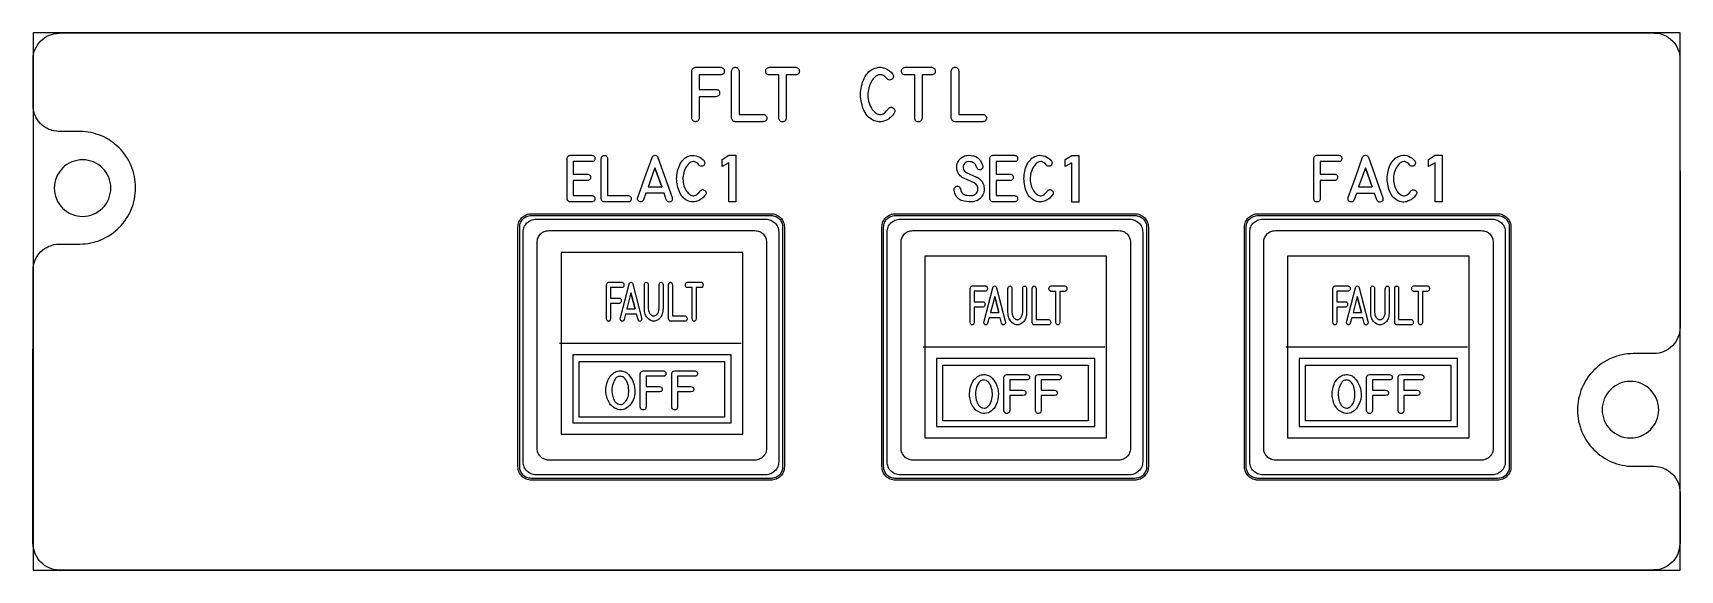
# Model space of a CAD drawing. Extents: x 112 to 257, y 413 to 460.
import ezdxf

# ---------------------------------------------------------------- set-up
doc = ezdxf.new("R2010")
doc.units = 0
for name, color, linetype in [('_BACKPANEL', 5, 'CONTINUOUS'), ('_ENGRAVING', 105, 'CONTINUOUS'), ('_LABELS', 30, 'CONTINUOUS'), ('_TOPLAYER', 1, 'CONTINUOUS')]:
    doc.layers.add(name, color=color, linetype=linetype)

msp = doc.modelspace()

# ---------------------------------------------------------------- linework, layer by layer
at = {"layer": '_BACKPANEL'}
for points in [[(112.26, 460.46), (112.26, 455.73), (112.26, 446.27), (112.26, 427.36), (112.26, 422.63), (112.26, 413.17), (257.26, 413.17), (257.26, 422.63), (257.26, 427.36), (257.26, 446.27), (257.26, 455.73), (257.26, 460.46)], [(156.13, 444.39), (177.23, 444.39), (177.33, 444.39), (177.43, 444.37), (177.53, 444.34), (177.63, 444.31), (177.72, 444.27), (177.8, 444.22), (177.88, 444.16), (177.95, 444.09), (178.02, 444.02), (178.08, 443.94), (178.13, 443.85), (178.17, 443.76), (178.21, 443.67), (178.23, 443.57), (178.25, 443.47), (178.25, 443.36), (178.25, 422.27), (178.25, 422.16), (178.23, 422.06), (178.21, 421.96), (178.17, 421.87), (178.13, 421.78), (178.08, 421.69), (178.02, 421.61), (177.95, 421.54), (177.88, 421.47), (177.8, 421.42), (177.72, 421.36), (177.63, 421.32), (177.53, 421.29), (177.43, 421.26), (177.33, 421.25), (177.23, 421.24), (156.13, 421.24), (156.03, 421.25), (155.92, 421.26), (155.82, 421.29), (155.73, 421.32), (155.64, 421.36), (155.56, 421.42), (155.48, 421.47), (155.4, 421.54), (155.34, 421.61), (155.28, 421.69), (155.23, 421.78), (155.18, 421.87), (155.15, 421.96), (155.12, 422.06), (155.11, 422.16), (155.1, 422.27), (155.1, 443.36), (155.11, 443.47), (155.12, 443.57), (155.15, 443.67), (155.18, 443.76), (155.23, 443.85), (155.28, 443.94), (155.34, 444.02), (155.4, 444.09), (155.48, 444.16), (155.56, 444.22), (155.64, 444.27), (155.73, 444.31), (155.82, 444.34), (155.92, 444.37), (156.03, 444.39)], [(188.17, 444.39), (209.27, 444.39), (209.37, 444.38), (209.47, 444.37), (209.57, 444.34), (209.67, 444.31), (209.76, 444.27), (209.84, 444.22), (209.92, 444.16), (209.99, 444.09), (210.06, 444.02), (210.12, 443.94), (210.17, 443.85), (210.21, 443.76), (210.25, 443.67), (210.27, 443.57), (210.29, 443.47), (210.29, 443.36), (210.29, 422.27), (210.29, 422.16), (210.27, 422.06), (210.25, 421.96), (210.21, 421.87), (210.17, 421.78), (210.12, 421.69), (210.06, 421.61), (209.99, 421.54), (209.92, 421.47), (209.84, 421.42), (209.76, 421.36), (209.67, 421.32), (209.57, 421.29), (209.47, 421.26), (209.37, 421.25), (209.27, 421.24), (188.17, 421.24), (188.07, 421.25), (187.96, 421.26), (187.86, 421.29), (187.77, 421.32), (187.68, 421.36), (187.6, 421.42), (187.52, 421.47), (187.44, 421.54), (187.38, 421.61), (187.32, 421.69), (187.27, 421.78), (187.22, 421.87), (187.19, 421.96), (187.16, 422.06), (187.15, 422.16), (187.14, 422.27), (187.14, 443.36), (187.15, 443.47), (187.16, 443.57), (187.19, 443.67), (187.22, 443.76), (187.27, 443.85), (187.32, 443.94), (187.38, 444.02), (187.44, 444.09), (187.52, 444.16), (187.6, 444.22), (187.68, 444.27), (187.77, 444.31), (187.86, 444.34), (187.96, 444.37), (188.07, 444.38)], [(220.1, 444.39), (241.19, 444.39), (241.3, 444.39), (241.4, 444.37), (241.5, 444.34), (241.59, 444.31), (241.68, 444.27), (241.77, 444.22), (241.85, 444.16), (241.92, 444.09), (241.99, 444.02), (242.04, 443.94), (242.1, 443.85), (242.14, 443.76), (242.17, 443.67), (242.2, 443.57), (242.21, 443.47), (242.22, 443.36), (242.22, 422.27), (242.21, 422.16), (242.2, 422.06), (242.17, 421.96), (242.14, 421.87), (242.1, 421.78), (242.04, 421.69), (241.99, 421.61), (241.92, 421.54), (241.85, 421.47), (241.77, 421.42), (241.68, 421.36), (241.59, 421.32), (241.5, 421.29), (241.4, 421.26), (241.3, 421.25), (241.19, 421.24), (220.1, 421.24), (219.99, 421.25), (219.89, 421.26), (219.79, 421.29), (219.7, 421.32), (219.61, 421.36), (219.52, 421.42), (219.44, 421.47), (219.37, 421.54), (219.3, 421.61), (219.24, 421.69), (219.19, 421.78), (219.15, 421.87), (219.12, 421.96), (219.09, 422.06), (219.07, 422.16), (219.07, 422.27), (219.07, 443.36), (219.07, 443.47), (219.09, 443.57), (219.12, 443.67), (219.15, 443.76), (219.19, 443.85), (219.24, 443.94), (219.3, 444.02), (219.37, 444.09), (219.44, 444.16), (219.52, 444.22), (219.61, 444.27), (219.7, 444.31), (219.79, 444.34), (219.89, 444.37), (219.99, 444.39)]]:
    msp.add_lwpolyline(points, close=True, dxfattribs=at)
for points in [[(116.62, 444.31, 0.414214), (119.11, 446.8, 0.414214), (116.62, 449.29, 0.414214), (114.13, 446.8, 0.414214)], [(252.89, 424.8, 0.414214), (255.38, 427.29, 0.414214), (252.89, 429.78, 0.414214), (250.4, 427.29, 0.414214)]]:
    msp.add_lwpolyline(points, format="xyb", close=True, dxfattribs=at)
at = {"layer": '_ENGRAVING'}
for points in [[(170.25, 452.97), (170.25, 457.1), (170.26, 457.17), (170.29, 457.24), (170.32, 457.29), (170.35, 457.34), (170.4, 457.37), (170.45, 457.4), (170.51, 457.42), (170.58, 457.43), (172.8, 457.43), (172.87, 457.42), (172.94, 457.4), (172.99, 457.37), (173.04, 457.34), (173.07, 457.29), (173.1, 457.23), (173.11, 457.17), (173.12, 457.1), (173.11, 457.03), (173.1, 456.96), (173.07, 456.91), (173.04, 456.87), (172.99, 456.83), (172.94, 456.8), (172.87, 456.78), (172.79, 456.77), (170.9, 456.77), (170.9, 455.49), (172.38, 455.49), (172.45, 455.48), (172.52, 455.46), (172.57, 455.44), (172.62, 455.4), (172.65, 455.36), (172.68, 455.31), (172.69, 455.25), (172.7, 455.18), (172.69, 455.11), (172.68, 455.05), (172.66, 454.99), (172.62, 454.95), (172.57, 454.91), (172.52, 454.88), (172.45, 454.85), (172.38, 454.84), (170.9, 454.84), (170.9, 452.97), (170.89, 452.89), (170.87, 452.83), (170.84, 452.77), (170.81, 452.73), (170.76, 452.69), (170.71, 452.67), (170.65, 452.65), (170.58, 452.64), (170.52, 452.65), (170.46, 452.66), (170.4, 452.69), (170.36, 452.72), (170.32, 452.77), (170.29, 452.83), (170.27, 452.89)], [(174.09, 452.64), (174.02, 452.65), (173.96, 452.66), (173.91, 452.69), (173.86, 452.73), (173.83, 452.77), (173.8, 452.83), (173.78, 452.89), (173.76, 452.96), (173.76, 457.1), (173.78, 457.18), (173.8, 457.25), (173.83, 457.3), (173.87, 457.35), (173.91, 457.39), (173.97, 457.41), (174.03, 457.43), (174.1, 457.43), (174.16, 457.42), (174.22, 457.41), (174.28, 457.38), (174.32, 457.34), (174.35, 457.3), (174.38, 457.24), (174.4, 457.17), (174.41, 457.1), (174.41, 453.29), (176.53, 453.29), (176.61, 453.28), (176.67, 453.26), (176.73, 453.23), (176.77, 453.19), (176.81, 453.14), (176.83, 453.09), (176.85, 453.03), (176.85, 452.96), (176.85, 452.89), (176.83, 452.82), (176.8, 452.77), (176.77, 452.73), (176.72, 452.69), (176.67, 452.66), (176.6, 452.65), (176.53, 452.64)], [(177.92, 452.97), (177.92, 456.77), (177.08, 456.77), (177, 456.78), (176.94, 456.8), (176.88, 456.83), (176.84, 456.87), (176.8, 456.91), (176.78, 456.97), (176.76, 457.03), (176.76, 457.1), (176.76, 457.17), (176.78, 457.23), (176.8, 457.29), (176.84, 457.33), (176.88, 457.37), (176.94, 457.4), (177, 457.42), (177.08, 457.43), (179.41, 457.43), (179.48, 457.42), (179.55, 457.4), (179.6, 457.37), (179.65, 457.34), (179.68, 457.29), (179.71, 457.23), (179.72, 457.17), (179.73, 457.1), (179.72, 457.03), (179.71, 456.96), (179.68, 456.91), (179.65, 456.86), (179.6, 456.83), (179.55, 456.8), (179.48, 456.78), (179.41, 456.77), (178.57, 456.77), (178.57, 452.97), (178.55, 452.89), (178.53, 452.82), (178.5, 452.76), (178.46, 452.72), (178.41, 452.68), (178.36, 452.66), (178.3, 452.64), (178.23, 452.64), (178.16, 452.64), (178.1, 452.66), (178.05, 452.69), (178.01, 452.72), (177.97, 452.77), (177.95, 452.82), (177.93, 452.89)], [(188.07, 453.39), (188.05, 453.36), (188.04, 453.34), (188.03, 453.33), (187.95, 453.22), (187.86, 453.13), (187.77, 453.04), (187.67, 452.96), (187.56, 452.88), (187.45, 452.82), (187.33, 452.76), (187.21, 452.71), (187.08, 452.67), (186.95, 452.64), (186.83, 452.63), (186.7, 452.63), (186.57, 452.65), (186.45, 452.68), (186.32, 452.72), (186.2, 452.78), (186.06, 452.86), (185.93, 452.95), (185.81, 453.05), (185.7, 453.17), (185.6, 453.3), (185.51, 453.44), (185.43, 453.6), (185.35, 453.77), (185.29, 453.94), (185.24, 454.12), (185.19, 454.3), (185.16, 454.48), (185.14, 454.66), (185.12, 454.85), (185.12, 455.04), (185.12, 455.22), (185.14, 455.41), (185.16, 455.59), (185.19, 455.77), (185.24, 455.95), (185.29, 456.12), (185.36, 456.29), (185.43, 456.45), (185.51, 456.61), (185.61, 456.76), (185.71, 456.9), (185.82, 457.02), (185.94, 457.12), (186.08, 457.21), (186.22, 457.29), (186.37, 457.35), (186.54, 457.4), (186.63, 457.42), (186.73, 457.43), (186.82, 457.43), (186.92, 457.43), (187.02, 457.41), (187.11, 457.39), (187.21, 457.36), (187.3, 457.32), (187.49, 457.23), (187.65, 457.12), (187.8, 457), (187.93, 456.86), (187.95, 456.84), (187.99, 456.77), (188.01, 456.69), (188.01, 456.61), (187.99, 456.53), (187.95, 456.46), (187.9, 456.39), (187.84, 456.35), (187.76, 456.32), (187.67, 456.31), (187.59, 456.33), (187.51, 456.36), (187.44, 456.43), (187.36, 456.51), (187.28, 456.59), (187.21, 456.65), (187.13, 456.7), (187.06, 456.74), (186.99, 456.76), (186.91, 456.78), (186.84, 456.78), (186.7, 456.76), (186.57, 456.71), (186.45, 456.64), (186.33, 456.54), (186.23, 456.42), (186.13, 456.29), (186.04, 456.13), (185.96, 455.97), (185.89, 455.79), (185.84, 455.63), (185.8, 455.46), (185.77, 455.31), (185.76, 455.14), (185.76, 454.97), (185.76, 454.79), (185.78, 454.62), (185.81, 454.45), (185.86, 454.29), (185.92, 454.13), (185.99, 453.97), (186.06, 453.84), (186.14, 453.73), (186.22, 453.63), (186.3, 453.54), (186.39, 453.46), (186.48, 453.4), (186.58, 453.34), (186.69, 453.3), (186.79, 453.28), (186.89, 453.28), (187, 453.3), (187.1, 453.34), (187.2, 453.4), (187.3, 453.48), (187.4, 453.59), (187.5, 453.71), (187.55, 453.77), (187.6, 453.83), (187.66, 453.87), (187.71, 453.89), (187.77, 453.91), (187.83, 453.91), (187.89, 453.89), (187.94, 453.86), (188, 453.82), (188.06, 453.77), (188.1, 453.72), (188.13, 453.67), (188.14, 453.62), (188.14, 453.56), (188.13, 453.51), (188.11, 453.45)], [(189.88, 452.97), (189.88, 456.77), (189.04, 456.77), (188.96, 456.78), (188.9, 456.8), (188.84, 456.83), (188.8, 456.87), (188.76, 456.91), (188.74, 456.97), (188.72, 457.03), (188.72, 457.1), (188.72, 457.17), (188.74, 457.23), (188.76, 457.29), (188.8, 457.33), (188.84, 457.37), (188.9, 457.4), (188.96, 457.42), (189.04, 457.43), (191.37, 457.43), (191.44, 457.42), (191.51, 457.4), (191.56, 457.37), (191.61, 457.34), (191.64, 457.29), (191.66, 457.23), (191.68, 457.17), (191.69, 457.1), (191.68, 457.03), (191.67, 456.96), (191.64, 456.91), (191.61, 456.86), (191.56, 456.83), (191.51, 456.8), (191.44, 456.78), (191.37, 456.77), (190.53, 456.77), (190.53, 452.97), (190.51, 452.89), (190.49, 452.82), (190.45, 452.76), (190.42, 452.72), (190.37, 452.68), (190.32, 452.66), (190.26, 452.64), (190.19, 452.64), (190.12, 452.64), (190.06, 452.66), (190.01, 452.69), (189.97, 452.72), (189.93, 452.77), (189.91, 452.82), (189.89, 452.89)], [(193.43, 452.64), (193.36, 452.65), (193.3, 452.66), (193.25, 452.69), (193.21, 452.73), (193.17, 452.77), (193.14, 452.83), (193.12, 452.89), (193.1, 452.96), (193.1, 457.1), (193.12, 457.18), (193.14, 457.25), (193.17, 457.3), (193.21, 457.35), (193.26, 457.39), (193.31, 457.41), (193.37, 457.43), (193.44, 457.43), (193.5, 457.42), (193.56, 457.41), (193.62, 457.38), (193.66, 457.34), (193.69, 457.3), (193.72, 457.24), (193.74, 457.17), (193.75, 457.1), (193.75, 453.29), (195.87, 453.29), (195.95, 453.28), (196.01, 453.26), (196.07, 453.23), (196.11, 453.19), (196.15, 453.14), (196.17, 453.09), (196.19, 453.03), (196.19, 452.96), (196.19, 452.89), (196.17, 452.82), (196.14, 452.77), (196.11, 452.73), (196.06, 452.69), (196.01, 452.66), (195.94, 452.65), (195.87, 452.64)], [(161.45, 449.13), (159.82, 449.13), (159.82, 448.03), (161.06, 448.03), (161.13, 448.02), (161.19, 448), (161.23, 447.97), (161.27, 447.94), (161.3, 447.9), (161.33, 447.85), (161.34, 447.8), (161.34, 447.75), (161.34, 447.69), (161.33, 447.64), (161.3, 447.59), (161.27, 447.55), (161.23, 447.52), (161.19, 447.49), (161.13, 447.47), (161.06, 447.46), (159.82, 447.46), (159.82, 446.15), (161.45, 446.15), (161.52, 446.13), (161.57, 446.11), (161.62, 446.09), (161.66, 446.05), (161.69, 446.02), (161.71, 445.97), (161.73, 445.92), (161.73, 445.86), (161.73, 445.81), (161.71, 445.76), (161.69, 445.71), (161.66, 445.67), (161.62, 445.64), (161.57, 445.61), (161.52, 445.6), (161.45, 445.58), (159.55, 445.58), (159.49, 445.59), (159.44, 445.61), (159.39, 445.64), (159.36, 445.67), (159.32, 445.71), (159.3, 445.75), (159.28, 445.81), (159.27, 445.87), (159.27, 449.4), (159.28, 449.47), (159.3, 449.52), (159.33, 449.57), (159.36, 449.61), (159.4, 449.64), (159.44, 449.66), (159.49, 449.68), (159.55, 449.69), (161.45, 449.69), (161.52, 449.68), (161.57, 449.66), (161.62, 449.64), (161.66, 449.6), (161.69, 449.57), (161.71, 449.52), (161.72, 449.47), (161.73, 449.4), (161.72, 449.34), (161.71, 449.29), (161.69, 449.24), (161.66, 449.2), (161.62, 449.17), (161.57, 449.15), (161.52, 449.13)], [(162.56, 445.58), (162.5, 445.59), (162.45, 445.6), (162.4, 445.63), (162.36, 445.66), (162.33, 445.7), (162.31, 445.74), (162.29, 445.8), (162.28, 445.86), (162.28, 449.4), (162.29, 449.47), (162.31, 449.53), (162.34, 449.58), (162.37, 449.62), (162.41, 449.65), (162.45, 449.67), (162.5, 449.68), (162.56, 449.68), (162.62, 449.68), (162.67, 449.66), (162.72, 449.64), (162.75, 449.61), (162.78, 449.57), (162.81, 449.52), (162.82, 449.47), (162.83, 449.4), (162.83, 446.14), (164.65, 446.14), (164.71, 446.13), (164.77, 446.11), (164.82, 446.09), (164.85, 446.05), (164.88, 446.01), (164.91, 445.97), (164.92, 445.91), (164.92, 445.85), (164.92, 445.79), (164.9, 445.74), (164.88, 445.7), (164.85, 445.66), (164.81, 445.63), (164.76, 445.6), (164.71, 445.59), (164.64, 445.58)], [(165.49, 445.97), (166.12, 447.74), (166.76, 449.5), (166.8, 449.58), (166.85, 449.64), (166.93, 449.67), (167.01, 449.69), (167.1, 449.67), (167.18, 449.64), (167.23, 449.58), (167.27, 449.5), (168.53, 445.96), (168.54, 445.89), (168.55, 445.83), (168.54, 445.78), (168.52, 445.73), (168.5, 445.68), (168.46, 445.65), (168.42, 445.62), (168.37, 445.59), (168.31, 445.58), (168.26, 445.57), (168.21, 445.58), (168.16, 445.6), (168.12, 445.62), (168.08, 445.66), (168.05, 445.71), (168.01, 445.76), (167.81, 446.34), (166.21, 446.34), (166.01, 445.78), (165.98, 445.72), (165.94, 445.67), (165.9, 445.64), (165.86, 445.61), (165.81, 445.59), (165.76, 445.59), (165.71, 445.59), (165.65, 445.61), (165.6, 445.64), (165.56, 445.67), (165.52, 445.7), (165.5, 445.74), (165.48, 445.79), (165.48, 445.85), (165.48, 445.9)], [(171.45, 446.22), (171.44, 446.2), (171.43, 446.18), (171.42, 446.17), (171.35, 446.08), (171.27, 446), (171.19, 445.92), (171.11, 445.85), (171.02, 445.79), (170.92, 445.74), (170.82, 445.69), (170.71, 445.64), (170.6, 445.61), (170.49, 445.59), (170.39, 445.58), (170.28, 445.58), (170.17, 445.59), (170.06, 445.62), (169.96, 445.65), (169.85, 445.7), (169.73, 445.77), (169.62, 445.85), (169.52, 445.94), (169.42, 446.04), (169.34, 446.15), (169.26, 446.27), (169.19, 446.41), (169.13, 446.55), (169.07, 446.7), (169.03, 446.85), (168.99, 447.01), (168.96, 447.16), (168.94, 447.32), (168.93, 447.48), (168.92, 447.63), (168.93, 447.8), (168.94, 447.96), (168.96, 448.11), (168.99, 448.27), (169.03, 448.42), (169.07, 448.56), (169.13, 448.71), (169.19, 448.85), (169.26, 448.98), (169.34, 449.11), (169.43, 449.23), (169.53, 449.33), (169.63, 449.42), (169.74, 449.5), (169.87, 449.57), (170, 449.62), (170.14, 449.66), (170.3, 449.68), (170.47, 449.68), (170.63, 449.65), (170.8, 449.59), (170.95, 449.52), (171.09, 449.42), (171.22, 449.31), (171.33, 449.19), (171.34, 449.18), (171.38, 449.12), (171.4, 449.05), (171.4, 448.99), (171.38, 448.92), (171.35, 448.85), (171.31, 448.8), (171.25, 448.76), (171.19, 448.74), (171.11, 448.73), (171.04, 448.74), (170.97, 448.77), (170.91, 448.83), (170.78, 448.96), (170.71, 449.02), (170.65, 449.06), (170.59, 449.09), (170.52, 449.11), (170.46, 449.13), (170.4, 449.13), (170.28, 449.11), (170.17, 449.07), (170.06, 449.01), (169.96, 448.92), (169.87, 448.82), (169.79, 448.7), (169.71, 448.57), (169.64, 448.43), (169.59, 448.28), (169.54, 448.14), (169.51, 448), (169.49, 447.87), (169.47, 447.72), (169.47, 447.58), (169.48, 447.43), (169.49, 447.28), (169.52, 447.13), (169.56, 446.99), (169.61, 446.86), (169.67, 446.72), (169.73, 446.62), (169.8, 446.52), (169.87, 446.43), (169.94, 446.35), (170.01, 446.29), (170.09, 446.23), (170.18, 446.19), (170.27, 446.15), (170.36, 446.13), (170.44, 446.13), (170.53, 446.15), (170.62, 446.18), (170.71, 446.23), (170.79, 446.31), (170.88, 446.39), (170.97, 446.5), (171, 446.55), (171.05, 446.6), (171.1, 446.63), (171.15, 446.66), (171.19, 446.67), (171.24, 446.67), (171.29, 446.66), (171.34, 446.63), (171.39, 446.6), (171.44, 446.56), (171.48, 446.51), (171.5, 446.47), (171.51, 446.42), (171.51, 446.37), (171.51, 446.33), (171.49, 446.27)], [(174.13, 445.59), (173.52, 445.59), (173.52, 449.02), (172.94, 448.69), (172.94, 449.33), (173.52, 449.69), (174.13, 449.69)], [(195.33, 447.77), (195.36, 447.75), (195.4, 447.73), (195.43, 447.72), (195.46, 447.7), (195.49, 447.68), (195.59, 447.61), (195.67, 447.54), (195.74, 447.46), (195.81, 447.37), (195.86, 447.27), (195.91, 447.18), (195.95, 447.07), (195.97, 446.96), (196, 446.77), (195.99, 446.59), (195.97, 446.45), (195.93, 446.32), (195.87, 446.2), (195.8, 446.08), (195.72, 445.97), (195.63, 445.88), (195.52, 445.79), (195.41, 445.72), (195.28, 445.67), (195.15, 445.62), (195.02, 445.6), (194.89, 445.59), (194.66, 445.6), (194.44, 445.62), (194.22, 445.66), (194.01, 445.71), (193.91, 445.74), (193.82, 445.79), (193.74, 445.85), (193.66, 445.93), (193.59, 446.01), (193.53, 446.11), (193.47, 446.22), (193.42, 446.35), (193.39, 446.48), (193.36, 446.62), (193.35, 446.69), (193.36, 446.76), (193.39, 446.82), (193.43, 446.88), (193.48, 446.92), (193.54, 446.95), (193.6, 446.97), (193.68, 446.96), (193.75, 446.94), (193.81, 446.9), (193.86, 446.84), (193.89, 446.77), (193.9, 446.75), (193.95, 446.55), (193.99, 446.47), (194.03, 446.4), (194.07, 446.34), (194.12, 446.29), (194.17, 446.25), (194.23, 446.23), (194.36, 446.19), (194.51, 446.17), (194.68, 446.15), (194.88, 446.15), (194.97, 446.16), (195.06, 446.17), (195.14, 446.2), (195.21, 446.24), (195.27, 446.3), (195.32, 446.36), (195.37, 446.43), (195.41, 446.52), (195.43, 446.6), (195.45, 446.69), (195.44, 446.77), (195.43, 446.86), (195.4, 446.95), (195.37, 447.02), (195.32, 447.09), (195.26, 447.16), (195.19, 447.21), (195.11, 447.25), (194.2, 447.66), (194.17, 447.67), (194.06, 447.74), (193.97, 447.81), (193.88, 447.88), (193.81, 447.97), (193.74, 448.05), (193.69, 448.15), (193.65, 448.25), (193.61, 448.36), (193.59, 448.48), (193.58, 448.61), (193.58, 448.73), (193.59, 448.84), (193.62, 448.96), (193.67, 449.07), (193.73, 449.18), (193.8, 449.28), (193.88, 449.37), (193.97, 449.46), (194.06, 449.53), (194.16, 449.58), (194.27, 449.63), (194.38, 449.66), (194.5, 449.68), (194.63, 449.69), (194.84, 449.68), (195.05, 449.64), (195.15, 449.62), (195.25, 449.58), (195.36, 449.51), (195.47, 449.44), (195.55, 449.35), (195.63, 449.25), (195.75, 449.04), (195.86, 448.81), (195.88, 448.75), (195.89, 448.7), (195.89, 448.66), (195.88, 448.62), (195.86, 448.57), (195.81, 448.5), (195.77, 448.46), (195.72, 448.43), (195.66, 448.41), (195.61, 448.41), (195.55, 448.42), (195.49, 448.44), (195.44, 448.47), (195.4, 448.52), (195.36, 448.58), (195.25, 448.82), (195.22, 448.87), (195.18, 448.93), (195.14, 448.97), (195.09, 449.02), (195.01, 449.06), (194.92, 449.1), (194.79, 449.12), (194.61, 449.13), (194.48, 449.11), (194.43, 449.09), (194.38, 449.07), (194.33, 449.03), (194.28, 448.99), (194.2, 448.89), (194.16, 448.82), (194.14, 448.74), (194.13, 448.65), (194.13, 448.57), (194.16, 448.46), (194.2, 448.37), (194.26, 448.29), (194.34, 448.22), (194.36, 448.21), (194.38, 448.2), (194.4, 448.19), (194.42, 448.18)], [(198.67, 449.13), (197.04, 449.13), (197.04, 448.03), (198.28, 448.03), (198.35, 448.02), (198.4, 448), (198.45, 447.97), (198.49, 447.94), (198.52, 447.9), (198.54, 447.86), (198.55, 447.8), (198.56, 447.75), (198.55, 447.69), (198.54, 447.64), (198.52, 447.59), (198.49, 447.55), (198.45, 447.52), (198.4, 447.5), (198.34, 447.48), (198.28, 447.46), (197.04, 447.46), (197.04, 446.15), (198.67, 446.15), (198.73, 446.13), (198.79, 446.11), (198.84, 446.09), (198.88, 446.05), (198.91, 446.02), (198.93, 445.97), (198.94, 445.92), (198.94, 445.86), (198.94, 445.81), (198.93, 445.76), (198.91, 445.71), (198.88, 445.67), (198.84, 445.64), (198.79, 445.62), (198.73, 445.6), (198.67, 445.58), (196.76, 445.58), (196.71, 445.59), (196.65, 445.61), (196.61, 445.64), (196.57, 445.67), (196.54, 445.71), (196.51, 445.75), (196.5, 445.81), (196.48, 445.87), (196.48, 449.41), (196.5, 449.47), (196.52, 449.52), (196.54, 449.57), (196.57, 449.61), (196.61, 449.64), (196.66, 449.66), (196.71, 449.68), (196.76, 449.69), (198.67, 449.69), (198.73, 449.68), (198.79, 449.66), (198.84, 449.64), (198.87, 449.61), (198.9, 449.57), (198.93, 449.52), (198.94, 449.47), (198.94, 449.41), (198.94, 449.34), (198.93, 449.29), (198.9, 449.24), (198.87, 449.21), (198.83, 449.18), (198.79, 449.15), (198.73, 449.14)], [(202.02, 446.22), (202.01, 446.2), (202, 446.18), (201.99, 446.17), (201.92, 446.08), (201.84, 446), (201.76, 445.92), (201.68, 445.85), (201.59, 445.79), (201.49, 445.74), (201.39, 445.69), (201.28, 445.64), (201.17, 445.61), (201.06, 445.59), (200.96, 445.58), (200.85, 445.58), (200.74, 445.59), (200.63, 445.62), (200.53, 445.65), (200.42, 445.7), (200.3, 445.77), (200.19, 445.85), (200.09, 445.94), (199.99, 446.04), (199.9, 446.15), (199.83, 446.27), (199.76, 446.41), (199.69, 446.55), (199.64, 446.7), (199.6, 446.85), (199.56, 447.01), (199.53, 447.16), (199.51, 447.32), (199.5, 447.48), (199.49, 447.64), (199.5, 447.8), (199.51, 447.96), (199.53, 448.11), (199.56, 448.27), (199.6, 448.42), (199.64, 448.56), (199.7, 448.71), (199.76, 448.85), (199.83, 448.98), (199.91, 449.11), (200, 449.23), (200.1, 449.33), (200.2, 449.42), (200.31, 449.5), (200.44, 449.57), (200.57, 449.62), (200.71, 449.66), (200.87, 449.69), (201.04, 449.68), (201.2, 449.65), (201.37, 449.6), (201.52, 449.52), (201.66, 449.42), (201.79, 449.32), (201.9, 449.19), (201.91, 449.18), (201.95, 449.12), (201.97, 449.05), (201.97, 448.99), (201.95, 448.92), (201.92, 448.85), (201.88, 448.8), (201.82, 448.76), (201.76, 448.74), (201.68, 448.73), (201.61, 448.74), (201.54, 448.77), (201.48, 448.83), (201.35, 448.97), (201.28, 449.02), (201.22, 449.06), (201.16, 449.09), (201.09, 449.12), (201.03, 449.13), (200.97, 449.13), (200.85, 449.11), (200.74, 449.07), (200.63, 449.01), (200.53, 448.93), (200.44, 448.82), (200.36, 448.71), (200.28, 448.58), (200.21, 448.43), (200.16, 448.28), (200.11, 448.14), (200.08, 448), (200.06, 447.87), (200.04, 447.72), (200.04, 447.58), (200.05, 447.43), (200.06, 447.28), (200.09, 447.14), (200.13, 446.99), (200.18, 446.86), (200.24, 446.72), (200.3, 446.62), (200.37, 446.52), (200.43, 446.43), (200.51, 446.35), (200.58, 446.29), (200.66, 446.23), (200.75, 446.19), (200.84, 446.15), (200.92, 446.13), (201.01, 446.13), (201.1, 446.15), (201.19, 446.18), (201.28, 446.24), (201.36, 446.31), (201.45, 446.4), (201.54, 446.5), (201.57, 446.55), (201.62, 446.6), (201.67, 446.64), (201.72, 446.66), (201.76, 446.67), (201.81, 446.67), (201.86, 446.66), (201.91, 446.63), (201.96, 446.6), (202.01, 446.56), (202.05, 446.51), (202.07, 446.47), (202.08, 446.42), (202.08, 446.37), (202.08, 446.33), (202.06, 446.28)], [(204.32, 445.57), (203.71, 445.57), (203.71, 449.02), (203.13, 448.69), (203.13, 449.32), (203.71, 449.68), (204.32, 449.68)], [(225.01, 445.86), (225.01, 449.4), (225.02, 449.47), (225.04, 449.52), (225.07, 449.57), (225.1, 449.61), (225.14, 449.64), (225.18, 449.66), (225.23, 449.68), (225.29, 449.69), (227.2, 449.69), (227.27, 449.68), (227.32, 449.66), (227.37, 449.64), (227.41, 449.61), (227.44, 449.57), (227.46, 449.52), (227.47, 449.47), (227.47, 449.41), (227.47, 449.34), (227.46, 449.29), (227.44, 449.24), (227.41, 449.2), (227.37, 449.17), (227.32, 449.15), (227.26, 449.13), (227.2, 449.13), (225.57, 449.13), (225.57, 448.03), (226.84, 448.03), (226.9, 448.02), (226.96, 448), (227, 447.98), (227.04, 447.95), (227.07, 447.91), (227.1, 447.87), (227.11, 447.81), (227.11, 447.76), (227.11, 447.7), (227.1, 447.64), (227.08, 447.6), (227.05, 447.56), (227.01, 447.52), (226.96, 447.5), (226.9, 447.48), (226.84, 447.46), (225.57, 447.46), (225.57, 445.86), (225.56, 445.8), (225.54, 445.74), (225.52, 445.69), (225.49, 445.65), (225.45, 445.62), (225.41, 445.6), (225.36, 445.58), (225.3, 445.58), (225.24, 445.58), (225.19, 445.6), (225.14, 445.62), (225.1, 445.65), (225.07, 445.69), (225.04, 445.74), (225.03, 445.79)], [(228.04, 445.96), (228.67, 447.73), (229.31, 449.51), (229.35, 449.59), (229.4, 449.64), (229.48, 449.68), (229.57, 449.69), (229.65, 449.68), (229.73, 449.64), (229.78, 449.59), (229.83, 449.51), (231.09, 445.95), (231.1, 445.89), (231.1, 445.82), (231.09, 445.77), (231.08, 445.72), (231.05, 445.68), (231.02, 445.64), (230.97, 445.61), (230.92, 445.59), (230.86, 445.57), (230.81, 445.57), (230.76, 445.57), (230.72, 445.59), (230.67, 445.61), (230.64, 445.65), (230.6, 445.7), (230.57, 445.76), (230.36, 446.33), (228.76, 446.33), (228.56, 445.77), (228.53, 445.71), (228.49, 445.66), (228.45, 445.63), (228.41, 445.6), (228.36, 445.59), (228.31, 445.58), (228.26, 445.59), (228.2, 445.6), (228.15, 445.63), (228.1, 445.66), (228.07, 445.7), (228.04, 445.74), (228.03, 445.79), (228.02, 445.84), (228.03, 445.9)], [(234.02, 446.22), (234, 446.19), (233.99, 446.18), (233.98, 446.17), (233.91, 446.08), (233.84, 445.99), (233.76, 445.92), (233.67, 445.85), (233.58, 445.78), (233.48, 445.73), (233.38, 445.68), (233.27, 445.64), (233.16, 445.6), (233.05, 445.58), (232.95, 445.57), (232.84, 445.57), (232.73, 445.58), (232.62, 445.61), (232.52, 445.65), (232.41, 445.69), (232.29, 445.76), (232.18, 445.84), (232.07, 445.93), (231.98, 446.03), (231.89, 446.14), (231.81, 446.27), (231.74, 446.4), (231.68, 446.55), (231.63, 446.7), (231.58, 446.85), (231.55, 447), (231.52, 447.16), (231.5, 447.31), (231.48, 447.47), (231.48, 447.63), (231.48, 447.79), (231.5, 447.95), (231.52, 448.11), (231.55, 448.27), (231.58, 448.42), (231.63, 448.56), (231.68, 448.71), (231.75, 448.85), (231.82, 448.98), (231.9, 449.11), (231.99, 449.23), (232.08, 449.33), (232.19, 449.43), (232.3, 449.5), (232.43, 449.57), (232.56, 449.62), (232.7, 449.66), (232.86, 449.69), (233.03, 449.69), (233.19, 449.66), (233.36, 449.6), (233.51, 449.52), (233.66, 449.43), (233.78, 449.32), (233.9, 449.2), (233.91, 449.18), (233.94, 449.12), (233.96, 449.06), (233.96, 448.99), (233.94, 448.92), (233.91, 448.85), (233.87, 448.8), (233.82, 448.76), (233.75, 448.74), (233.68, 448.73), (233.6, 448.74), (233.54, 448.77), (233.47, 448.83), (233.34, 448.97), (233.27, 449.02), (233.21, 449.06), (233.15, 449.09), (233.08, 449.12), (233.02, 449.13), (232.96, 449.13), (232.84, 449.11), (232.73, 449.07), (232.62, 449.01), (232.52, 448.93), (232.43, 448.82), (232.35, 448.71), (232.27, 448.58), (232.2, 448.43), (232.14, 448.28), (232.1, 448.14), (232.06, 448), (232.04, 447.87), (232.03, 447.72), (232.03, 447.57), (232.03, 447.43), (232.05, 447.28), (232.08, 447.13), (232.12, 446.99), (232.17, 446.85), (232.23, 446.72), (232.29, 446.61), (232.36, 446.51), (232.42, 446.42), (232.5, 446.35), (232.57, 446.28), (232.65, 446.23), (232.74, 446.18), (232.83, 446.15), (232.92, 446.13), (233, 446.13), (233.09, 446.14), (233.18, 446.18), (233.27, 446.23), (233.36, 446.3), (233.44, 446.39), (233.53, 446.5), (233.57, 446.55), (233.61, 446.6), (233.66, 446.63), (233.71, 446.65), (233.76, 446.66), (233.81, 446.66), (233.86, 446.65), (233.91, 446.63), (233.96, 446.59), (234, 446.55), (234.04, 446.51), (234.06, 446.46), (234.08, 446.42), (234.08, 446.37), (234.07, 446.32), (234.05, 446.27)], [(236.31, 445.58), (235.69, 445.58), (235.69, 449.03), (235.1, 448.7), (235.1, 449.33), (235.69, 449.69), (236.31, 449.69)], [(167.61, 446.9), (167.01, 448.58), (166.41, 446.9)], [(167.01, 448.58), (167.61, 446.9)], [(230.16, 446.9), (229.56, 448.58), (228.96, 446.9)], [(229.56, 448.58), (230.16, 446.9)], [(156.14, 444.54), (177.22, 444.54), (177.34, 444.54), (177.46, 444.52), (177.57, 444.49), (177.68, 444.45), (177.78, 444.4), (177.88, 444.34), (177.97, 444.27), (178.06, 444.2), (178.14, 444.11), (178.2, 444.02), (178.26, 443.92), (178.31, 443.82), (178.35, 443.71), (178.38, 443.59), (178.4, 443.48), (178.41, 443.35), (178.41, 422.28), (178.4, 422.16), (178.38, 422.04), (178.35, 421.92), (178.31, 421.81), (178.26, 421.71), (178.2, 421.61), (178.14, 421.52), (178.06, 421.44), (177.97, 421.36), (177.88, 421.29), (177.78, 421.23), (177.68, 421.18), (177.57, 421.14), (177.46, 421.11), (177.34, 421.09), (177.22, 421.09), (156.14, 421.09), (156.02, 421.09), (155.9, 421.11), (155.79, 421.14), (155.68, 421.18), (155.57, 421.23), (155.47, 421.29), (155.38, 421.36), (155.3, 421.44), (155.22, 421.52), (155.15, 421.61), (155.09, 421.71), (155.04, 421.81), (155, 421.92), (154.97, 422.04), (154.96, 422.16), (154.95, 422.28), (154.95, 443.35), (154.96, 443.48), (154.97, 443.59), (155, 443.71), (155.04, 443.82), (155.09, 443.92), (155.15, 444.02), (155.22, 444.11), (155.3, 444.2), (155.38, 444.27), (155.47, 444.34), (155.57, 444.4), (155.68, 444.45), (155.79, 444.49), (155.9, 444.52), (156.02, 444.54)], [(156.55, 444.07), (176.76, 444.07), (176.88, 444.06), (177, 444.04), (177.1, 444.01), (177.21, 443.98), (177.31, 443.93), (177.4, 443.87), (177.49, 443.81), (177.57, 443.73), (177.65, 443.65), (177.71, 443.56), (177.77, 443.47), (177.82, 443.37), (177.86, 443.26), (177.88, 443.15), (177.9, 443.04), (177.91, 442.92), (177.91, 422.71), (177.9, 422.59), (177.88, 422.48), (177.86, 422.37), (177.82, 422.26), (177.77, 422.16), (177.71, 422.07), (177.65, 421.98), (177.57, 421.9), (177.49, 421.83), (177.4, 421.76), (177.31, 421.7), (177.21, 421.65), (177.1, 421.62), (177, 421.59), (176.88, 421.57), (176.76, 421.57), (156.55, 421.57), (156.43, 421.57), (156.32, 421.59), (156.21, 421.62), (156.1, 421.65), (156, 421.7), (155.91, 421.76), (155.82, 421.83), (155.74, 421.9), (155.67, 421.98), (155.6, 422.07), (155.54, 422.16), (155.5, 422.26), (155.46, 422.37), (155.43, 422.48), (155.41, 422.59), (155.41, 422.71), (155.41, 442.92), (155.41, 443.04), (155.43, 443.15), (155.46, 443.26), (155.5, 443.37), (155.54, 443.47), (155.6, 443.56), (155.67, 443.65), (155.74, 443.73), (155.82, 443.81), (155.91, 443.87), (156, 443.93), (156.1, 443.98), (156.21, 444.01), (156.32, 444.04), (156.43, 444.06)], [(188.18, 444.54), (209.26, 444.54), (209.38, 444.54), (209.5, 444.52), (209.61, 444.49), (209.72, 444.45), (209.82, 444.4), (209.92, 444.34), (210.01, 444.27), (210.1, 444.2), (210.18, 444.11), (210.24, 444.02), (210.3, 443.92), (210.35, 443.82), (210.39, 443.71), (210.42, 443.59), (210.44, 443.47), (210.45, 443.35), (210.45, 422.28), (210.44, 422.16), (210.42, 422.04), (210.39, 421.92), (210.35, 421.81), (210.3, 421.71), (210.24, 421.61), (210.18, 421.52), (210.1, 421.43), (210.01, 421.36), (209.92, 421.29), (209.82, 421.23), (209.72, 421.18), (209.61, 421.14), (209.5, 421.11), (209.38, 421.09), (209.26, 421.09), (188.18, 421.09), (188.06, 421.09), (187.94, 421.11), (187.83, 421.14), (187.72, 421.18), (187.61, 421.23), (187.51, 421.29), (187.42, 421.36), (187.34, 421.43), (187.26, 421.52), (187.19, 421.61), (187.13, 421.71), (187.08, 421.81), (187.04, 421.92), (187.01, 422.04), (187, 422.16), (186.99, 422.28), (186.99, 443.35), (187, 443.47), (187.01, 443.59), (187.04, 443.71), (187.08, 443.82), (187.13, 443.92), (187.19, 444.02), (187.26, 444.11), (187.34, 444.2), (187.42, 444.27), (187.51, 444.34), (187.61, 444.4), (187.72, 444.45), (187.83, 444.49), (187.94, 444.52), (188.06, 444.54)], [(188.59, 444.07), (208.81, 444.07), (208.92, 444.06), (209.04, 444.04), (209.15, 444.01), (209.25, 443.98), (209.35, 443.93), (209.44, 443.87), (209.53, 443.81), (209.61, 443.73), (209.69, 443.65), (209.75, 443.56), (209.81, 443.47), (209.86, 443.37), (209.9, 443.26), (209.92, 443.15), (209.94, 443.04), (209.95, 442.92), (209.95, 422.71), (209.94, 422.59), (209.92, 422.48), (209.9, 422.37), (209.86, 422.26), (209.81, 422.16), (209.75, 422.07), (209.69, 421.98), (209.61, 421.9), (209.53, 421.83), (209.44, 421.76), (209.35, 421.7), (209.25, 421.65), (209.15, 421.62), (209.04, 421.59), (208.92, 421.57), (208.81, 421.57), (188.59, 421.57), (188.47, 421.57), (188.36, 421.59), (188.25, 421.62), (188.14, 421.65), (188.04, 421.7), (187.95, 421.76), (187.86, 421.83), (187.78, 421.9), (187.71, 421.98), (187.64, 422.07), (187.58, 422.16), (187.54, 422.26), (187.5, 422.37), (187.47, 422.48), (187.45, 422.59), (187.45, 422.71), (187.45, 442.92), (187.45, 443.04), (187.47, 443.15), (187.5, 443.26), (187.54, 443.37), (187.58, 443.47), (187.64, 443.56), (187.71, 443.65), (187.78, 443.73), (187.86, 443.81), (187.95, 443.87), (188.04, 443.93), (188.14, 443.98), (188.25, 444.01), (188.36, 444.04), (188.47, 444.06)], [(220.11, 444.54), (241.18, 444.54), (241.3, 444.54), (241.42, 444.52), (241.54, 444.49), (241.65, 444.45), (241.75, 444.4), (241.85, 444.34), (241.94, 444.27), (242.02, 444.2), (242.1, 444.11), (242.17, 444.02), (242.23, 443.92), (242.28, 443.82), (242.32, 443.71), (242.35, 443.59), (242.37, 443.48), (242.37, 443.35), (242.37, 422.28), (242.37, 422.16), (242.35, 422.04), (242.32, 421.92), (242.28, 421.81), (242.23, 421.71), (242.17, 421.61), (242.1, 421.52), (242.02, 421.44), (241.94, 421.36), (241.85, 421.29), (241.75, 421.23), (241.65, 421.18), (241.54, 421.14), (241.42, 421.11), (241.3, 421.09), (241.18, 421.09), (220.11, 421.09), (219.98, 421.09), (219.87, 421.11), (219.75, 421.14), (219.64, 421.18), (219.54, 421.23), (219.44, 421.29), (219.35, 421.36), (219.26, 421.44), (219.19, 421.52), (219.12, 421.61), (219.06, 421.71), (219.01, 421.81), (218.97, 421.92), (218.94, 422.04), (218.92, 422.16), (218.92, 422.28), (218.92, 443.35), (218.92, 443.48), (218.94, 443.59), (218.97, 443.71), (219.01, 443.82), (219.06, 443.92), (219.12, 444.02), (219.19, 444.11), (219.26, 444.2), (219.35, 444.27), (219.44, 444.34), (219.54, 444.4), (219.64, 444.45), (219.75, 444.49), (219.87, 444.52), (219.98, 444.54)], [(220.51, 444.07), (240.73, 444.07), (240.85, 444.06), (240.96, 444.04), (241.07, 444.01), (241.18, 443.98), (241.28, 443.93), (241.37, 443.87), (241.46, 443.81), (241.54, 443.73), (241.61, 443.65), (241.68, 443.56), (241.74, 443.47), (241.78, 443.37), (241.82, 443.26), (241.85, 443.15), (241.87, 443.04), (241.87, 442.92), (241.87, 422.71), (241.87, 422.59), (241.85, 422.48), (241.82, 422.37), (241.78, 422.26), (241.74, 422.16), (241.68, 422.07), (241.61, 421.98), (241.54, 421.9), (241.46, 421.83), (241.37, 421.76), (241.28, 421.7), (241.18, 421.65), (241.07, 421.62), (240.96, 421.59), (240.85, 421.57), (240.73, 421.57), (220.51, 421.57), (220.4, 421.57), (220.28, 421.59), (220.17, 421.62), (220.07, 421.65), (219.97, 421.7), (219.88, 421.76), (219.79, 421.83), (219.71, 421.9), (219.63, 421.98), (219.57, 422.07), (219.51, 422.16), (219.46, 422.26), (219.42, 422.37), (219.4, 422.48), (219.38, 422.59), (219.37, 422.71), (219.37, 442.92), (219.38, 443.04), (219.4, 443.15), (219.42, 443.26), (219.46, 443.37), (219.51, 443.47), (219.57, 443.56), (219.63, 443.65), (219.71, 443.73), (219.79, 443.81), (219.88, 443.87), (219.97, 443.93), (220.07, 443.98), (220.17, 444.01), (220.28, 444.04), (220.4, 444.06)]]:
    msp.add_lwpolyline(points, close=True, dxfattribs=at)
at = {"layer": '_LABELS'}
for points in [[(174.75, 425.14), (174.75, 441.14), (158.75, 441.14), (158.75, 425.14)], [(206.77, 424.81), (206.77, 440.82), (190.77, 440.82), (190.77, 424.81)], [(238.69, 424.81), (238.69, 440.82), (222.69, 440.82), (222.69, 424.81)], [(162.75, 435.31), (162.75, 438.27), (162.77, 438.37), (162.81, 438.44), (162.86, 438.49), (162.93, 438.51), (164.1, 438.51), (164.14, 438.5), (164.17, 438.49), (164.2, 438.47), (164.23, 438.44), (164.26, 438.37), (164.27, 438.27), (164.26, 438.17), (164.23, 438.1), (164.2, 438.08), (164.17, 438.06), (164.14, 438.04), (164.1, 438.04), (163.1, 438.04), (163.1, 437.12), (163.88, 437.12), (163.95, 437.1), (163.98, 437.08), (164, 437.05), (164.04, 436.99), (164.05, 436.89), (164.04, 436.8), (164.01, 436.73), (163.98, 436.7), (163.95, 436.68), (163.88, 436.65), (163.1, 436.65), (163.1, 435.31), (163.08, 435.21), (163.05, 435.14), (163.03, 435.11), (163, 435.09), (162.97, 435.08), (162.93, 435.08), (162.89, 435.08), (162.86, 435.09), (162.83, 435.11), (162.81, 435.13), (162.77, 435.21)], [(163.97, 435.4), (164.36, 436.88), (164.75, 438.35), (164.77, 438.42), (164.81, 438.47), (164.85, 438.5), (164.91, 438.51), (164.96, 438.5), (165, 438.47), (165.04, 438.42), (165.07, 438.35), (165.84, 435.39), (165.85, 435.28), (165.83, 435.19), (165.8, 435.13), (165.77, 435.1), (165.74, 435.08), (165.7, 435.07), (165.67, 435.07), (165.64, 435.07), (165.61, 435.08), (165.56, 435.14), (165.52, 435.22), (165.4, 435.7), (164.41, 435.7), (164.29, 435.24), (164.24, 435.15), (164.22, 435.12), (164.19, 435.09), (164.16, 435.08), (164.13, 435.08), (164.1, 435.08), (164.07, 435.1), (164.01, 435.14), (163.97, 435.21), (163.96, 435.29)], [(167.72, 436.21), (167.72, 436.17), (167.71, 436.07), (167.69, 435.95), (167.67, 435.83), (167.64, 435.72), (167.61, 435.62), (167.57, 435.53), (167.52, 435.45), (167.47, 435.38), (167.41, 435.31), (167.28, 435.21), (167.21, 435.17), (167.14, 435.13), (167.08, 435.11), (167.01, 435.09), (166.94, 435.08), (166.87, 435.08), (166.79, 435.09), (166.72, 435.11), (166.66, 435.13), (166.59, 435.17), (166.46, 435.25), (166.34, 435.37), (166.28, 435.45), (166.23, 435.53), (166.19, 435.61), (166.16, 435.71), (166.13, 435.81), (166.1, 435.93), (166.09, 436.04), (166.08, 436.17), (166.08, 436.21), (166.08, 438.27), (166.09, 438.36), (166.13, 438.44), (166.17, 438.49), (166.22, 438.51), (166.29, 438.5), (166.35, 438.48), (166.39, 438.43), (166.41, 438.36), (166.42, 438.27), (166.42, 436.21), (166.45, 436.02), (166.47, 435.94), (166.49, 435.87), (166.53, 435.8), (166.57, 435.74), (166.61, 435.68), (166.67, 435.63), (166.73, 435.59), (166.78, 435.56), (166.84, 435.54), (166.9, 435.54), (166.96, 435.54), (167.02, 435.57), (167.08, 435.6), (167.15, 435.64), (167.2, 435.69), (167.24, 435.75), (167.28, 435.81), (167.31, 435.88), (167.35, 436.04), (167.37, 436.21), (167.37, 438.27), (167.38, 438.32), (167.4, 438.41), (167.44, 438.47), (167.46, 438.49), (167.49, 438.5), (167.56, 438.51), (167.63, 438.48), (167.65, 438.46), (167.68, 438.44), (167.71, 438.37), (167.72, 438.27)], [(168.38, 435.07), (168.31, 435.09), (168.26, 435.14), (168.22, 435.21), (168.2, 435.3), (168.2, 438.27), (168.22, 438.38), (168.26, 438.45), (168.29, 438.48), (168.31, 438.49), (168.35, 438.51), (168.38, 438.51), (168.42, 438.5), (168.45, 438.49), (168.48, 438.47), (168.5, 438.45), (168.53, 438.37), (168.55, 438.27), (168.55, 435.54), (169.67, 435.54), (169.74, 435.52), (169.77, 435.49), (169.79, 435.47), (169.83, 435.4), (169.84, 435.3), (169.82, 435.21), (169.79, 435.14), (169.77, 435.11), (169.74, 435.09), (169.66, 435.07)], [(170.3, 435.31), (170.3, 438.04), (169.86, 438.04), (169.78, 438.06), (169.75, 438.08), (169.73, 438.1), (169.7, 438.18), (169.69, 438.27), (169.7, 438.37), (169.73, 438.44), (169.75, 438.47), (169.78, 438.49), (169.86, 438.51), (171.09, 438.51), (171.16, 438.49), (171.19, 438.47), (171.21, 438.44), (171.24, 438.37), (171.25, 438.27), (171.24, 438.17), (171.21, 438.1), (171.19, 438.08), (171.16, 438.06), (171.13, 438.04), (171.09, 438.04), (170.64, 438.04), (170.64, 435.31), (170.62, 435.2), (170.58, 435.13), (170.56, 435.1), (170.53, 435.09), (170.5, 435.08), (170.46, 435.07), (170.43, 435.08), (170.4, 435.09), (170.37, 435.11), (170.35, 435.13), (170.32, 435.21)], [(194.77, 434.99), (194.77, 437.95), (194.79, 438.05), (194.82, 438.12), (194.87, 438.17), (194.94, 438.19), (196.11, 438.19), (196.15, 438.18), (196.19, 438.17), (196.22, 438.15), (196.24, 438.12), (196.27, 438.05), (196.28, 437.95), (196.27, 437.85), (196.24, 437.78), (196.21, 437.76), (196.18, 437.74), (196.15, 437.72), (196.11, 437.72), (195.11, 437.72), (195.11, 436.8), (195.89, 436.8), (195.96, 436.78), (195.99, 436.76), (196.02, 436.73), (196.05, 436.66), (196.06, 436.57), (196.05, 436.48), (196.02, 436.41), (195.99, 436.38), (195.96, 436.35), (195.89, 436.33), (195.11, 436.33), (195.11, 434.99), (195.09, 434.89), (195.06, 434.81), (195.04, 434.79), (195.01, 434.77), (194.98, 434.76), (194.94, 434.75), (194.91, 434.76), (194.88, 434.77), (194.85, 434.79), (194.82, 434.81), (194.79, 434.88)], [(195.98, 435.07), (196.37, 436.55), (196.76, 438.03), (196.78, 438.1), (196.82, 438.15), (196.86, 438.18), (196.92, 438.19), (196.97, 438.18), (197.02, 438.15), (197.05, 438.1), (197.08, 438.03), (197.85, 435.07), (197.86, 434.96), (197.85, 434.87), (197.81, 434.81), (197.78, 434.78), (197.75, 434.76), (197.72, 434.75), (197.68, 434.74), (197.65, 434.75), (197.63, 434.76), (197.58, 434.81), (197.53, 434.9), (197.41, 435.38), (196.42, 435.38), (196.3, 434.91), (196.26, 434.83), (196.23, 434.79), (196.21, 434.77), (196.18, 434.76), (196.15, 434.76), (196.11, 434.76), (196.08, 434.77), (196.02, 434.82), (195.98, 434.89), (195.97, 434.97)], [(199.73, 435.88), (199.73, 435.85), (199.72, 435.75), (199.71, 435.62), (199.68, 435.51), (199.66, 435.4), (199.62, 435.3), (199.58, 435.21), (199.53, 435.13), (199.48, 435.06), (199.42, 434.99), (199.29, 434.89), (199.22, 434.84), (199.16, 434.81), (199.09, 434.79), (199.02, 434.77), (198.95, 434.76), (198.88, 434.76), (198.81, 434.77), (198.74, 434.79), (198.67, 434.81), (198.6, 434.84), (198.47, 434.93), (198.35, 435.05), (198.3, 435.12), (198.25, 435.21), (198.2, 435.29), (198.17, 435.39), (198.14, 435.49), (198.12, 435.6), (198.1, 435.72), (198.09, 435.85), (198.09, 435.88), (198.09, 437.95), (198.11, 438.04), (198.14, 438.12), (198.18, 438.17), (198.24, 438.19), (198.3, 438.18), (198.36, 438.15), (198.4, 438.11), (198.43, 438.04), (198.44, 437.95), (198.44, 435.88), (198.46, 435.7), (198.48, 435.62), (198.51, 435.55), (198.54, 435.48), (198.58, 435.41), (198.63, 435.36), (198.68, 435.31), (198.74, 435.26), (198.8, 435.24), (198.85, 435.22), (198.91, 435.21), (198.97, 435.22), (199.04, 435.24), (199.1, 435.28), (199.16, 435.32), (199.21, 435.37), (199.26, 435.43), (199.29, 435.49), (199.32, 435.56), (199.37, 435.71), (199.39, 435.88), (199.39, 437.95), (199.39, 438), (199.41, 438.09), (199.45, 438.15), (199.47, 438.17), (199.5, 438.18), (199.57, 438.18), (199.64, 438.16), (199.67, 438.14), (199.69, 438.12), (199.72, 438.05), (199.73, 437.95)], [(200.39, 434.75), (200.32, 434.77), (200.27, 434.81), (200.24, 434.89), (200.22, 434.98), (200.22, 437.95), (200.24, 438.05), (200.27, 438.13), (200.3, 438.15), (200.33, 438.17), (200.36, 438.18), (200.39, 438.19), (200.43, 438.18), (200.46, 438.17), (200.49, 438.15), (200.51, 438.12), (200.54, 438.05), (200.56, 437.95), (200.56, 435.22), (201.68, 435.22), (201.75, 435.19), (201.78, 435.17), (201.81, 435.15), (201.84, 435.07), (201.85, 434.98), (201.84, 434.88), (201.8, 434.81), (201.78, 434.79), (201.75, 434.77), (201.68, 434.75)], [(202.31, 434.99), (202.31, 437.71), (201.87, 437.71), (201.79, 437.74), (201.76, 437.76), (201.74, 437.78), (201.71, 437.85), (201.7, 437.95), (201.71, 438.05), (201.74, 438.12), (201.77, 438.14), (201.79, 438.16), (201.87, 438.19), (203.1, 438.19), (203.17, 438.17), (203.2, 438.15), (203.22, 438.12), (203.26, 438.05), (203.27, 437.95), (203.26, 437.85), (203.23, 437.78), (203.2, 437.76), (203.17, 437.74), (203.14, 437.72), (203.1, 437.71), (202.66, 437.71), (202.66, 434.99), (202.63, 434.88), (202.6, 434.81), (202.57, 434.78), (202.54, 434.76), (202.51, 434.75), (202.48, 434.75), (202.44, 434.76), (202.41, 434.77), (202.38, 434.79), (202.36, 434.81), (202.33, 434.88)], [(226.69, 434.99), (226.69, 437.95), (226.71, 438.05), (226.75, 438.12), (226.8, 438.17), (226.86, 438.19), (228.04, 438.19), (228.08, 438.18), (228.11, 438.17), (228.14, 438.15), (228.16, 438.12), (228.2, 438.05), (228.21, 437.95), (228.2, 437.85), (228.16, 437.78), (228.14, 437.76), (228.11, 437.74), (228.08, 437.72), (228.04, 437.72), (227.03, 437.72), (227.03, 436.8), (227.82, 436.8), (227.89, 436.78), (227.92, 436.76), (227.94, 436.73), (227.97, 436.66), (227.99, 436.57), (227.98, 436.48), (227.94, 436.41), (227.92, 436.38), (227.89, 436.36), (227.82, 436.33), (227.03, 436.33), (227.03, 434.99), (227.02, 434.89), (226.99, 434.81), (226.96, 434.79), (226.94, 434.77), (226.9, 434.76), (226.87, 434.75), (226.83, 434.76), (226.8, 434.77), (226.77, 434.79), (226.75, 434.81), (226.71, 434.89)], [(227.91, 435.07), (228.29, 436.55), (228.68, 438.03), (228.71, 438.1), (228.74, 438.15), (228.79, 438.18), (228.84, 438.19), (228.9, 438.18), (228.94, 438.15), (228.98, 438.1), (229, 438.03), (229.78, 435.07), (229.79, 434.96), (229.77, 434.87), (229.74, 434.81), (229.71, 434.78), (229.68, 434.76), (229.64, 434.75), (229.61, 434.74), (229.58, 434.75), (229.55, 434.76), (229.5, 434.81), (229.46, 434.9), (229.33, 435.38), (228.35, 435.38), (228.22, 434.91), (228.18, 434.83), (228.16, 434.8), (228.13, 434.77), (228.1, 434.76), (228.07, 434.76), (228.04, 434.76), (228, 434.78), (227.94, 434.82), (227.91, 434.89), (227.9, 434.97)], [(231.65, 435.88), (231.65, 435.85), (231.65, 435.75), (231.63, 435.63), (231.61, 435.51), (231.58, 435.4), (231.55, 435.3), (231.51, 435.21), (231.46, 435.13), (231.4, 435.06), (231.34, 434.99), (231.22, 434.89), (231.15, 434.85), (231.08, 434.81), (231.01, 434.79), (230.95, 434.77), (230.87, 434.76), (230.8, 434.76), (230.73, 434.77), (230.66, 434.79), (230.6, 434.81), (230.53, 434.84), (230.4, 434.93), (230.28, 435.05), (230.22, 435.13), (230.17, 435.21), (230.13, 435.29), (230.09, 435.39), (230.07, 435.49), (230.04, 435.6), (230.03, 435.72), (230.02, 435.85), (230.02, 435.88), (230.02, 437.95), (230.03, 438.04), (230.07, 438.12), (230.11, 438.17), (230.16, 438.19), (230.23, 438.18), (230.29, 438.15), (230.33, 438.11), (230.35, 438.04), (230.36, 437.95), (230.36, 435.88), (230.38, 435.7), (230.4, 435.62), (230.43, 435.55), (230.47, 435.48), (230.51, 435.41), (230.55, 435.36), (230.61, 435.31), (230.66, 435.26), (230.72, 435.24), (230.78, 435.22), (230.84, 435.21), (230.9, 435.22), (230.96, 435.24), (231.02, 435.28), (231.08, 435.32), (231.14, 435.37), (231.18, 435.43), (231.22, 435.49), (231.25, 435.56), (231.29, 435.71), (231.31, 435.88), (231.31, 437.95), (231.32, 438), (231.34, 438.09), (231.37, 438.15), (231.4, 438.17), (231.43, 438.18), (231.5, 438.18), (231.57, 438.16), (231.59, 438.14), (231.61, 438.12), (231.64, 438.05), (231.65, 437.95)], [(232.31, 434.75), (232.25, 434.77), (232.2, 434.81), (232.16, 434.89), (232.14, 434.98), (232.14, 437.95), (232.16, 438.05), (232.2, 438.13), (232.22, 438.16), (232.25, 438.17), (232.28, 438.18), (232.32, 438.19), (232.36, 438.18), (232.39, 438.17), (232.41, 438.15), (232.44, 438.13), (232.47, 438.05), (232.48, 437.95), (232.48, 435.22), (233.6, 435.22), (233.68, 435.19), (233.71, 435.17), (233.73, 435.15), (233.76, 435.07), (233.77, 434.98), (233.76, 434.88), (233.73, 434.81), (233.71, 434.79), (233.68, 434.77), (233.6, 434.75)], [(234.24, 434.99), (234.24, 437.71), (233.79, 437.71), (233.72, 437.74), (233.69, 437.76), (233.67, 437.78), (233.64, 437.85), (233.63, 437.95), (233.64, 438.05), (233.67, 438.12), (233.69, 438.14), (233.72, 438.17), (233.79, 438.19), (235.02, 438.19), (235.1, 438.17), (235.13, 438.15), (235.15, 438.12), (235.18, 438.05), (235.19, 437.95), (235.18, 437.85), (235.15, 437.78), (235.13, 437.76), (235.1, 437.74), (235.06, 437.72), (235.02, 437.71), (234.58, 437.71), (234.58, 434.99), (234.56, 434.88), (234.52, 434.81), (234.5, 434.78), (234.47, 434.76), (234.44, 434.75), (234.4, 434.75), (234.37, 434.76), (234.34, 434.77), (234.31, 434.79), (234.29, 434.81), (234.25, 434.88)], [(165.27, 436.17), (164.9, 437.58), (164.53, 436.17)], [(164.9, 437.58), (165.27, 436.17)], [(197.28, 435.85), (196.92, 437.26), (196.55, 435.85)], [(196.92, 437.26), (197.28, 435.85)], [(229.21, 435.85), (228.84, 437.26), (228.47, 435.85)], [(228.84, 437.26), (229.21, 435.85)], [(159.78, 432.12), (159.78, 431.98), (159.78, 426.12), (173.73, 426.12), (173.73, 432.12)], [(160.35, 431.52), (173.14, 431.52), (173.14, 426.62), (160.35, 426.62)], [(165.1, 429.72), (165.18, 429.49), (165.22, 429.25), (165.24, 429.01), (165.23, 428.76), (165.2, 428.52), (165.14, 428.29), (165.05, 428.06), (164.93, 427.85), (164.85, 427.73), (164.74, 427.62), (164.63, 427.51), (164.49, 427.42), (164.35, 427.35), (164.2, 427.3), (164.04, 427.28), (163.88, 427.29), (163.74, 427.32), (163.62, 427.36), (163.5, 427.41), (163.39, 427.47), (163.29, 427.54), (163.2, 427.62), (163.11, 427.72), (163.04, 427.82), (162.97, 427.93), (162.91, 428.05), (162.85, 428.16), (162.81, 428.29), (162.77, 428.41), (162.74, 428.54), (162.72, 428.67), (162.7, 428.8), (162.7, 428.93), (162.7, 429.07), (162.7, 429.2), (162.72, 429.33), (162.74, 429.46), (162.77, 429.59), (162.86, 429.85), (162.91, 429.97), (162.97, 430.08), (163.04, 430.19), (163.12, 430.29), (163.2, 430.38), (163.29, 430.46), (163.39, 430.53), (163.5, 430.59), (163.61, 430.64), (163.72, 430.67), (163.83, 430.7), (163.95, 430.7), (164.06, 430.7), (164.16, 430.68), (164.26, 430.66), (164.35, 430.63), (164.44, 430.58), (164.52, 430.53), (164.6, 430.47), (164.68, 430.39), (164.81, 430.24), (164.92, 430.07), (165.02, 429.9)], [(165.72, 427.52), (165.72, 430.47), (165.73, 430.52), (165.75, 430.56), (165.77, 430.6), (165.8, 430.64), (165.83, 430.66), (165.87, 430.68), (165.98, 430.7), (167.73, 430.7), (167.79, 430.7), (167.84, 430.68), (167.88, 430.66), (167.92, 430.63), (167.95, 430.6), (167.97, 430.56), (167.98, 430.52), (167.98, 430.47), (167.98, 430.42), (167.97, 430.37), (167.95, 430.33), (167.92, 430.3), (167.88, 430.27), (167.84, 430.25), (167.79, 430.24), (167.73, 430.23), (166.23, 430.23), (166.23, 429.32), (167.4, 429.32), (167.51, 429.3), (167.55, 429.28), (167.58, 429.26), (167.61, 429.23), (167.63, 429.19), (167.65, 429.15), (167.65, 429.1), (167.65, 429.05), (167.64, 429), (167.62, 428.96), (167.59, 428.93), (167.55, 428.9), (167.51, 428.88), (167.4, 428.85), (166.23, 428.85), (166.23, 427.52), (166.22, 427.47), (166.2, 427.42), (166.18, 427.38), (166.16, 427.35), (166.12, 427.32), (166.08, 427.31), (166.04, 427.29), (165.98, 427.29), (165.93, 427.29), (165.88, 427.3), (165.84, 427.32), (165.8, 427.35), (165.77, 427.38), (165.75, 427.42), (165.73, 427.47)], [(168.49, 427.52), (168.49, 430.47), (168.5, 430.52), (168.52, 430.56), (168.54, 430.6), (168.57, 430.64), (168.61, 430.66), (168.65, 430.68), (168.75, 430.7), (170.5, 430.7), (170.56, 430.7), (170.61, 430.68), (170.66, 430.66), (170.69, 430.63), (170.72, 430.6), (170.74, 430.56), (170.75, 430.52), (170.75, 430.47), (170.75, 430.42), (170.74, 430.37), (170.72, 430.33), (170.69, 430.3), (170.65, 430.27), (170.61, 430.25), (170.56, 430.24), (170.5, 430.23), (169, 430.23), (169, 429.32), (170.17, 429.32), (170.28, 429.3), (170.32, 429.28), (170.36, 429.26), (170.38, 429.23), (170.4, 429.19), (170.42, 429.15), (170.42, 429.1), (170.42, 429.05), (170.41, 429), (170.39, 428.96), (170.36, 428.93), (170.32, 428.9), (170.28, 428.88), (170.17, 428.85), (169, 428.85), (169, 427.52), (168.99, 427.47), (168.98, 427.42), (168.96, 427.38), (168.93, 427.35), (168.89, 427.32), (168.85, 427.31), (168.81, 427.29), (168.75, 427.29), (168.7, 427.29), (168.65, 427.3), (168.61, 427.32), (168.57, 427.35), (168.54, 427.38), (168.52, 427.42), (168.5, 427.47)], [(191.79, 431.8), (191.79, 431.66), (191.79, 425.8), (205.74, 425.8), (205.74, 431.8)], [(192.36, 431.2), (205.15, 431.2), (205.15, 426.3), (192.36, 426.3)], [(223.72, 431.8), (223.72, 431.66), (223.72, 425.8), (237.67, 425.8), (237.67, 431.8)], [(224.29, 431.2), (237.08, 431.2), (237.08, 426.3), (224.29, 426.3)], [(163.96, 430.23), (163.88, 430.22), (163.8, 430.21), (163.73, 430.18), (163.67, 430.15), (163.61, 430.1), (163.55, 430.04), (163.5, 429.98), (163.46, 429.9), (163.38, 429.74), (163.32, 429.59), (163.27, 429.46), (163.24, 429.34), (163.22, 429.15), (163.21, 428.92), (163.24, 428.68), (163.29, 428.45), (163.33, 428.33), (163.37, 428.22), (163.43, 428.12), (163.49, 428.02), (163.56, 427.93), (163.65, 427.86), (163.74, 427.81), (163.84, 427.77), (163.97, 427.75), (164.02, 427.75), (164.08, 427.76), (164.13, 427.77), (164.18, 427.79), (164.28, 427.86), (164.37, 427.95), (164.44, 428.03), (164.51, 428.12), (164.56, 428.21), (164.6, 428.32), (164.64, 428.44), (164.67, 428.57), (164.69, 428.72), (164.7, 428.87), (164.7, 429.03), (164.69, 429.19), (164.67, 429.34), (164.64, 429.49), (164.6, 429.64), (164.54, 429.77), (164.47, 429.9), (164.39, 430.01), (164.29, 430.11), (164.18, 430.17), (164.04, 430.22)], [(197.12, 429.4), (197.19, 429.17), (197.23, 428.93), (197.25, 428.69), (197.24, 428.44), (197.21, 428.2), (197.15, 427.96), (197.06, 427.74), (196.95, 427.53), (196.86, 427.41), (196.76, 427.3), (196.64, 427.19), (196.51, 427.1), (196.36, 427.02), (196.21, 426.98), (196.05, 426.96), (195.89, 426.97), (195.76, 427), (195.63, 427.04), (195.51, 427.09), (195.4, 427.15), (195.3, 427.22), (195.21, 427.3), (195.13, 427.4), (195.05, 427.5), (194.98, 427.61), (194.92, 427.73), (194.86, 427.84), (194.82, 427.96), (194.78, 428.09), (194.75, 428.21), (194.73, 428.34), (194.71, 428.48), (194.71, 428.61), (194.71, 428.74), (194.72, 428.88), (194.73, 429.01), (194.76, 429.14), (194.79, 429.27), (194.87, 429.53), (194.93, 429.65), (194.99, 429.76), (195.06, 429.87), (195.13, 429.97), (195.22, 430.05), (195.31, 430.13), (195.4, 430.21), (195.51, 430.27), (195.62, 430.32), (195.73, 430.35), (195.84, 430.37), (195.96, 430.38), (196.07, 430.38), (196.17, 430.36), (196.27, 430.34), (196.36, 430.3), (196.45, 430.26), (196.54, 430.21), (196.61, 430.14), (196.69, 430.07), (196.82, 429.91), (196.94, 429.75), (197.04, 429.58)], [(195.97, 429.91), (195.89, 429.9), (195.82, 429.89), (195.75, 429.86), (195.68, 429.82), (195.62, 429.78), (195.56, 429.72), (195.51, 429.65), (195.47, 429.58), (195.39, 429.42), (195.33, 429.27), (195.28, 429.14), (195.25, 429.01), (195.23, 428.83), (195.23, 428.6), (195.25, 428.36), (195.3, 428.12), (195.34, 428.01), (195.39, 427.9), (195.44, 427.8), (195.5, 427.7), (195.58, 427.61), (195.66, 427.54), (195.75, 427.49), (195.86, 427.45), (195.98, 427.43), (196.04, 427.43), (196.09, 427.43), (196.15, 427.45), (196.2, 427.47), (196.29, 427.54), (196.38, 427.62), (196.45, 427.71), (196.52, 427.8), (196.57, 427.89), (196.62, 428), (196.65, 428.11), (196.68, 428.25), (196.7, 428.4), (196.72, 428.55), (196.72, 428.71), (196.71, 428.86), (196.69, 429.02), (196.65, 429.17), (196.61, 429.31), (196.55, 429.45), (196.48, 429.58), (196.4, 429.69), (196.3, 429.78), (196.19, 429.85), (196.06, 429.9)], [(197.73, 427.2), (197.73, 430.14), (197.74, 430.2), (197.76, 430.24), (197.78, 430.28), (197.81, 430.31), (197.85, 430.34), (197.89, 430.36), (197.99, 430.38), (199.74, 430.38), (199.8, 430.37), (199.85, 430.36), (199.9, 430.34), (199.93, 430.31), (199.96, 430.28), (199.98, 430.24), (199.99, 430.2), (199.99, 430.15), (199.99, 430.09), (199.98, 430.05), (199.96, 430.01), (199.93, 429.98), (199.89, 429.95), (199.85, 429.93), (199.8, 429.92), (199.74, 429.91), (198.24, 429.91), (198.24, 429), (199.41, 429), (199.52, 428.98), (199.56, 428.96), (199.6, 428.94), (199.63, 428.9), (199.65, 428.87), (199.66, 428.82), (199.66, 428.77), (199.66, 428.73), (199.65, 428.68), (199.63, 428.64), (199.6, 428.61), (199.57, 428.58), (199.52, 428.56), (199.41, 428.53), (198.24, 428.53), (198.24, 427.2), (198.23, 427.15), (198.22, 427.1), (198.2, 427.06), (198.17, 427.03), (198.13, 427), (198.09, 426.98), (198.05, 426.97), (197.99, 426.97), (197.94, 426.97), (197.89, 426.98), (197.85, 427), (197.81, 427.02), (197.78, 427.06), (197.76, 427.1), (197.74, 427.15)], [(200.5, 427.2), (200.5, 430.14), (200.51, 430.2), (200.53, 430.24), (200.55, 430.28), (200.58, 430.31), (200.62, 430.34), (200.66, 430.36), (200.76, 430.38), (202.51, 430.38), (202.57, 430.37), (202.62, 430.36), (202.67, 430.34), (202.7, 430.31), (202.73, 430.28), (202.75, 430.24), (202.76, 430.2), (202.77, 430.15), (202.76, 430.09), (202.75, 430.05), (202.73, 430.01), (202.7, 429.98), (202.67, 429.95), (202.62, 429.93), (202.57, 429.92), (202.51, 429.91), (201.01, 429.91), (201.01, 429), (202.18, 429), (202.29, 428.98), (202.33, 428.96), (202.37, 428.94), (202.4, 428.9), (202.42, 428.87), (202.43, 428.82), (202.43, 428.77), (202.43, 428.73), (202.42, 428.68), (202.4, 428.64), (202.37, 428.61), (202.34, 428.58), (202.29, 428.56), (202.18, 428.53), (201.01, 428.53), (201.01, 427.2), (201, 427.15), (200.99, 427.1), (200.97, 427.06), (200.94, 427.03), (200.91, 427), (200.87, 426.98), (200.82, 426.97), (200.77, 426.97), (200.71, 426.97), (200.66, 426.98), (200.62, 427), (200.59, 427.02), (200.56, 427.06), (200.53, 427.1), (200.51, 427.15)], [(229.04, 429.4), (229.11, 429.17), (229.16, 428.93), (229.18, 428.69), (229.17, 428.44), (229.14, 428.2), (229.07, 427.96), (228.99, 427.74), (228.87, 427.53), (228.78, 427.41), (228.68, 427.3), (228.56, 427.19), (228.43, 427.1), (228.29, 427.02), (228.14, 426.98), (227.98, 426.96), (227.82, 426.97), (227.68, 427), (227.56, 427.04), (227.44, 427.09), (227.33, 427.15), (227.23, 427.22), (227.14, 427.3), (227.05, 427.4), (226.97, 427.5), (226.91, 427.61), (226.84, 427.73), (226.79, 427.84), (226.75, 427.96), (226.71, 428.09), (226.68, 428.21), (226.65, 428.34), (226.64, 428.48), (226.63, 428.61), (226.63, 428.74), (226.64, 428.88), (226.66, 429.01), (226.68, 429.14), (226.71, 429.27), (226.8, 429.53), (226.85, 429.65), (226.91, 429.76), (226.98, 429.87), (227.06, 429.97), (227.14, 430.05), (227.23, 430.13), (227.33, 430.21), (227.44, 430.27), (227.55, 430.32), (227.66, 430.35), (227.77, 430.37), (227.88, 430.38), (227.99, 430.38), (228.1, 430.36), (228.2, 430.34), (228.29, 430.3), (228.38, 430.26), (228.46, 430.21), (228.54, 430.14), (228.61, 430.07), (228.75, 429.91), (228.86, 429.75), (228.96, 429.58)], [(227.9, 429.91), (227.82, 429.9), (227.74, 429.89), (227.67, 429.86), (227.61, 429.83), (227.55, 429.78), (227.49, 429.72), (227.44, 429.65), (227.39, 429.58), (227.32, 429.42), (227.25, 429.27), (227.21, 429.14), (227.18, 429.01), (227.15, 428.83), (227.15, 428.6), (227.18, 428.36), (227.23, 428.12), (227.27, 428.01), (227.31, 427.9), (227.37, 427.8), (227.43, 427.7), (227.5, 427.61), (227.58, 427.54), (227.68, 427.49), (227.78, 427.45), (227.9, 427.43), (227.96, 427.43), (228.02, 427.43), (228.07, 427.45), (228.12, 427.47), (228.22, 427.54), (228.31, 427.62), (228.38, 427.71), (228.44, 427.8), (228.5, 427.89), (228.54, 428), (228.58, 428.11), (228.61, 428.25), (228.63, 428.4), (228.64, 428.55), (228.64, 428.71), (228.63, 428.86), (228.61, 429.02), (228.58, 429.17), (228.54, 429.32), (228.48, 429.45), (228.41, 429.58), (228.33, 429.69), (228.23, 429.78), (228.11, 429.85), (227.98, 429.9)], [(229.66, 427.2), (229.66, 430.14), (229.67, 430.2), (229.68, 430.24), (229.71, 430.28), (229.74, 430.31), (229.77, 430.34), (229.81, 430.36), (229.91, 430.38), (231.67, 430.38), (231.73, 430.37), (231.78, 430.36), (231.82, 430.34), (231.86, 430.31), (231.88, 430.28), (231.9, 430.24), (231.92, 430.2), (231.92, 430.15), (231.92, 430.09), (231.9, 430.05), (231.88, 430.01), (231.86, 429.98), (231.82, 429.95), (231.78, 429.93), (231.72, 429.92), (231.66, 429.91), (230.17, 429.91), (230.17, 429), (231.33, 429), (231.44, 428.98), (231.49, 428.96), (231.52, 428.94), (231.55, 428.9), (231.57, 428.87), (231.58, 428.82), (231.59, 428.77), (231.59, 428.73), (231.57, 428.68), (231.55, 428.64), (231.53, 428.61), (231.49, 428.58), (231.45, 428.56), (231.33, 428.53), (230.17, 428.53), (230.17, 427.2), (230.16, 427.15), (230.14, 427.1), (230.12, 427.06), (230.09, 427.03), (230.06, 427), (230.02, 426.98), (229.97, 426.97), (229.92, 426.97), (229.87, 426.97), (229.82, 426.98), (229.78, 427), (229.74, 427.03), (229.71, 427.06), (229.69, 427.1), (229.67, 427.15)], [(232.43, 427.2), (232.43, 430.14), (232.44, 430.2), (232.46, 430.24), (232.48, 430.28), (232.51, 430.31), (232.54, 430.34), (232.58, 430.36), (232.69, 430.38), (234.44, 430.38), (234.5, 430.37), (234.55, 430.36), (234.59, 430.34), (234.63, 430.31), (234.66, 430.28), (234.68, 430.24), (234.69, 430.2), (234.69, 430.15), (234.69, 430.09), (234.68, 430.05), (234.66, 430.01), (234.63, 429.98), (234.59, 429.95), (234.55, 429.93), (234.5, 429.92), (234.44, 429.91), (232.94, 429.91), (232.94, 429), (234.11, 429), (234.22, 428.98), (234.26, 428.96), (234.3, 428.94), (234.32, 428.9), (234.34, 428.87), (234.36, 428.82), (234.36, 428.77), (234.36, 428.73), (234.35, 428.68), (234.33, 428.64), (234.3, 428.61), (234.26, 428.58), (234.22, 428.56), (234.11, 428.53), (232.94, 428.53), (232.94, 427.2), (232.93, 427.15), (232.92, 427.1), (232.89, 427.06), (232.87, 427.03), (232.83, 427), (232.79, 426.98), (232.75, 426.97), (232.69, 426.97), (232.64, 426.97), (232.59, 426.98), (232.55, 427), (232.51, 427.03), (232.48, 427.06), (232.46, 427.1), (232.44, 427.15)]]:
    msp.add_lwpolyline(points, close=True, dxfattribs=at)
for points in [[(158.61, 433.14), (174.61, 433.14)], [(190.63, 432.82), (206.63, 432.82)], [(222.55, 432.82), (238.55, 432.82)]]:
    msp.add_lwpolyline(points, dxfattribs=at)
at = {"layer": '_TOPLAYER'}
for points in [[(115.47, 413.17), (114.56, 413.17), (114.33, 413.19), (114.1, 413.23), (113.88, 413.29), (113.67, 413.37), (113.47, 413.46), (113.28, 413.58), (113.11, 413.71), (112.95, 413.86), (112.8, 414.03), (112.67, 414.2), (112.55, 414.39), (112.45, 414.59), (112.38, 414.8), (112.32, 415.02), (112.28, 415.25), (112.27, 415.48), (112.25, 415.49), (112.25, 416.8), (112.25, 418), (112.25, 425.71), (112.26, 439.54), (112.27, 439.78), (112.3, 440.01), (112.36, 440.23), (112.44, 440.44), (112.53, 440.65), (112.65, 440.84), (112.78, 441.02), (112.93, 441.18), (113.09, 441.33), (113.27, 441.47), (113.46, 441.58), (113.66, 441.68), (113.88, 441.76), (114.1, 441.82), (114.33, 441.86), (114.56, 441.87), (116.37, 441.87), (116.63, 441.88), (116.88, 441.89), (117.12, 441.93), (117.36, 441.97), (117.6, 442.03), (117.83, 442.09), (118.06, 442.17), (118.28, 442.26), (118.5, 442.36), (118.71, 442.47), (118.92, 442.59), (119.12, 442.72), (119.31, 442.86), (119.49, 443.01), (119.67, 443.16), (119.84, 443.33), (120.01, 443.5), (120.16, 443.68), (120.3, 443.87), (120.44, 444.06), (120.57, 444.26), (120.69, 444.47), (120.8, 444.68), (120.89, 444.9), (120.98, 445.13), (121.06, 445.36), (121.13, 445.59), (121.18, 445.83), (121.22, 446.08), (121.25, 446.32), (121.27, 446.57), (121.28, 446.83), (121.27, 447.08), (121.25, 447.33), (121.22, 447.58), (121.18, 447.82), (121.13, 448.06), (121.06, 448.3), (120.98, 448.53), (120.89, 448.75), (120.8, 448.97), (120.69, 449.19), (120.57, 449.39), (120.44, 449.6), (120.3, 449.79), (120.16, 449.98), (120.01, 450.16), (119.84, 450.33), (119.67, 450.5), (119.49, 450.65), (119.31, 450.8), (119.12, 450.94), (118.92, 451.07), (118.71, 451.19), (118.5, 451.3), (118.28, 451.4), (118.06, 451.49), (117.83, 451.56), (117.6, 451.63), (117.36, 451.69), (117.12, 451.73), (116.88, 451.76), (116.63, 451.78), (116.37, 451.79), (114.57, 451.79), (114.46, 451.79), (114.34, 451.8), (114.33, 451.8), (114.12, 451.83), (114.09, 451.83), (113.9, 451.88), (113.88, 451.89), (113.87, 451.89), (113.69, 451.96), (113.65, 451.97), (113.48, 452.06), (113.47, 452.06), (113.46, 452.06), (113.45, 452.07), (113.28, 452.18), (113.27, 452.18), (113.27, 452.19), (113.09, 452.31), (112.94, 452.46), (112.93, 452.47), (112.79, 452.62), (112.78, 452.63), (112.65, 452.8), (112.64, 452.81), (112.54, 452.98), (112.53, 453.01), (112.44, 453.19), (112.44, 453.2), (112.43, 453.21), (112.36, 453.4), (112.36, 453.41), (112.35, 453.43), (112.3, 453.63), (112.3, 453.64), (112.27, 453.86), (112.27, 453.87), (112.26, 454.1), (112.26, 455.79), (112.26, 457.23), (112.26, 458.14), (112.27, 458.38), (112.31, 458.6), (112.37, 458.82), (112.45, 459.03), (112.55, 459.23), (112.66, 459.42), (112.79, 459.6), (112.94, 459.76), (113.11, 459.91), (113.28, 460.04), (113.47, 460.16), (113.67, 460.25), (113.88, 460.33), (114.1, 460.39), (114.33, 460.42), (114.56, 460.44), (114.57, 460.46), (115.88, 460.46), (254.97, 460.45), (255.21, 460.44), (255.44, 460.41), (255.66, 460.35), (255.87, 460.27), (256.07, 460.17), (256.25, 460.06), (256.43, 459.92), (256.59, 459.77), (256.74, 459.61), (256.87, 459.43), (256.98, 459.24), (257.07, 459.03), (257.15, 458.82), (257.2, 458.6), (257.24, 458.36), (257.25, 458.13), (257.25, 455.81), (257.26, 440.88), (257.26, 436.88), (257.26, 434.56), (257.24, 434.32), (257.21, 434.09), (257.15, 433.86), (257.07, 433.65), (256.98, 433.45), (256.86, 433.25), (256.73, 433.08), (256.58, 432.91), (256.41, 432.76), (256.24, 432.63), (256.04, 432.51), (255.84, 432.41), (255.63, 432.33), (255.41, 432.28), (255.18, 432.24), (254.94, 432.23), (253.14, 432.23), (252.89, 432.22), (252.64, 432.2), (252.39, 432.17), (252.15, 432.13), (251.91, 432.07), (251.68, 432), (251.45, 431.92), (251.23, 431.84), (251.01, 431.74), (250.8, 431.63), (250.6, 431.51), (250.4, 431.38), (250.2, 431.24), (250.02, 431.09), (249.84, 430.93), (249.67, 430.77), (249.51, 430.6), (249.35, 430.42), (249.21, 430.23), (249.07, 430.03), (248.94, 429.83), (248.83, 429.63), (248.72, 429.41), (248.62, 429.19), (248.53, 428.97), (248.45, 428.74), (248.39, 428.5), (248.33, 428.26), (248.29, 428.02), (248.26, 427.77), (248.24, 427.52), (248.23, 427.27), (248.24, 427.01), (248.26, 426.76), (248.29, 426.52), (248.33, 426.27), (248.39, 426.03), (248.45, 425.8), (248.53, 425.57), (248.62, 425.34), (248.72, 425.12), (248.83, 424.91), (248.94, 424.7), (249.07, 424.5), (249.21, 424.31), (249.35, 424.12), (249.51, 423.94), (249.67, 423.77), (249.84, 423.6), (250.02, 423.44), (250.2, 423.3), (250.4, 423.16), (250.6, 423.03), (250.8, 422.91), (251.01, 422.8), (251.23, 422.7), (251.45, 422.61), (251.68, 422.53), (251.91, 422.46), (252.15, 422.41), (252.39, 422.37), (252.64, 422.33), (252.89, 422.31), (253.14, 422.31), (254.95, 422.31), (255.19, 422.29), (255.42, 422.26), (255.64, 422.2), (255.85, 422.12), (256.05, 422.02), (256.24, 421.91), (256.42, 421.77), (256.58, 421.62), (256.73, 421.46), (256.86, 421.28), (256.98, 421.09), (257.08, 420.88), (257.15, 420.67), (257.21, 420.45), (257.25, 420.22), (257.26, 419.98), (257.26, 417.97), (257.26, 416.8), (257.26, 415.49), (257.24, 415.48), (257.22, 415.25), (257.19, 415.02), (257.13, 414.8), (257.05, 414.59), (256.96, 414.39), (256.84, 414.2), (256.71, 414.03), (256.56, 413.86), (256.4, 413.71), (256.22, 413.58), (256.04, 413.46), (255.84, 413.37), (255.63, 413.29), (255.41, 413.23), (255.18, 413.19), (254.94, 413.18), (254.03, 413.17)], [(157.66, 443.06), (175.81, 443.06), (175.92, 443.05), (176.02, 443.04), (176.12, 443.01), (176.21, 442.98), (176.3, 442.94), (176.38, 442.88), (176.46, 442.83), (176.54, 442.76), (176.6, 442.69), (176.66, 442.61), (176.71, 442.52), (176.76, 442.43), (176.79, 442.34), (176.81, 442.24), (176.83, 442.14), (176.84, 442.03), (176.84, 423.88), (176.83, 423.78), (176.81, 423.68), (176.79, 423.58), (176.76, 423.48), (176.71, 423.39), (176.66, 423.31), (176.6, 423.23), (176.54, 423.16), (176.46, 423.09), (176.38, 423.03), (176.3, 422.98), (176.21, 422.94), (176.12, 422.9), (176.02, 422.88), (175.92, 422.86), (175.81, 422.86), (157.66, 422.86), (157.56, 422.86), (157.45, 422.88), (157.36, 422.9), (157.26, 422.94), (157.17, 422.98), (157.09, 423.03), (157.01, 423.09), (156.94, 423.16), (156.87, 423.23), (156.81, 423.31), (156.76, 423.39), (156.72, 423.48), (156.68, 423.58), (156.66, 423.68), (156.64, 423.78), (156.64, 423.88), (156.64, 442.03), (156.64, 442.14), (156.66, 442.24), (156.68, 442.34), (156.72, 442.43), (156.76, 442.52), (156.81, 442.61), (156.87, 442.69), (156.94, 442.76), (157.01, 442.83), (157.09, 442.88), (157.17, 442.94), (157.26, 442.98), (157.36, 443.01), (157.45, 443.04), (157.56, 443.05)], [(189.7, 443.06), (207.85, 443.06), (207.96, 443.05), (208.06, 443.04), (208.16, 443.01), (208.25, 442.98), (208.34, 442.94), (208.42, 442.88), (208.5, 442.83), (208.58, 442.76), (208.64, 442.69), (208.7, 442.61), (208.75, 442.52), (208.8, 442.43), (208.83, 442.34), (208.86, 442.24), (208.87, 442.14), (208.88, 442.03), (208.88, 423.88), (208.87, 423.78), (208.86, 423.68), (208.83, 423.58), (208.8, 423.48), (208.75, 423.39), (208.7, 423.31), (208.64, 423.23), (208.58, 423.16), (208.5, 423.09), (208.42, 423.03), (208.34, 422.98), (208.25, 422.94), (208.16, 422.9), (208.06, 422.88), (207.96, 422.86), (207.85, 422.86), (189.7, 422.86), (189.6, 422.86), (189.49, 422.88), (189.4, 422.9), (189.3, 422.94), (189.21, 422.98), (189.13, 423.03), (189.05, 423.09), (188.98, 423.16), (188.91, 423.23), (188.85, 423.31), (188.8, 423.39), (188.76, 423.48), (188.72, 423.58), (188.7, 423.68), (188.68, 423.78), (188.68, 423.88), (188.68, 442.03), (188.68, 442.14), (188.7, 442.24), (188.72, 442.34), (188.76, 442.43), (188.8, 442.52), (188.85, 442.61), (188.91, 442.69), (188.98, 442.76), (189.05, 442.83), (189.13, 442.88), (189.21, 442.94), (189.3, 442.98), (189.4, 443.01), (189.49, 443.04), (189.6, 443.05)], [(221.63, 443.06), (239.78, 443.06), (239.88, 443.05), (239.98, 443.04), (240.08, 443.01), (240.18, 442.98), (240.27, 442.94), (240.35, 442.88), (240.43, 442.83), (240.5, 442.76), (240.57, 442.69), (240.63, 442.61), (240.68, 442.52), (240.72, 442.43), (240.76, 442.34), (240.78, 442.24), (240.8, 442.14), (240.8, 442.03), (240.8, 423.88), (240.8, 423.78), (240.78, 423.68), (240.76, 423.58), (240.72, 423.48), (240.68, 423.39), (240.63, 423.31), (240.57, 423.23), (240.5, 423.16), (240.43, 423.09), (240.35, 423.03), (240.27, 422.98), (240.18, 422.94), (240.08, 422.9), (239.98, 422.88), (239.88, 422.86), (239.78, 422.86), (221.63, 422.86), (221.52, 422.86), (221.42, 422.88), (221.32, 422.9), (221.23, 422.94), (221.14, 422.98), (221.05, 423.03), (220.97, 423.09), (220.9, 423.16), (220.84, 423.23), (220.78, 423.31), (220.73, 423.39), (220.68, 423.48), (220.65, 423.58), (220.62, 423.68), (220.61, 423.78), (220.6, 423.88), (220.6, 442.03), (220.61, 442.14), (220.62, 442.24), (220.65, 442.34), (220.68, 442.43), (220.73, 442.52), (220.78, 442.61), (220.84, 442.69), (220.9, 442.76), (220.97, 442.83), (221.05, 442.88), (221.14, 442.94), (221.23, 442.98), (221.32, 443.01), (221.42, 443.04), (221.52, 443.05)]]:
    msp.add_lwpolyline(points, close=True, dxfattribs=at)

doc.saveas('drawing.dxf')
